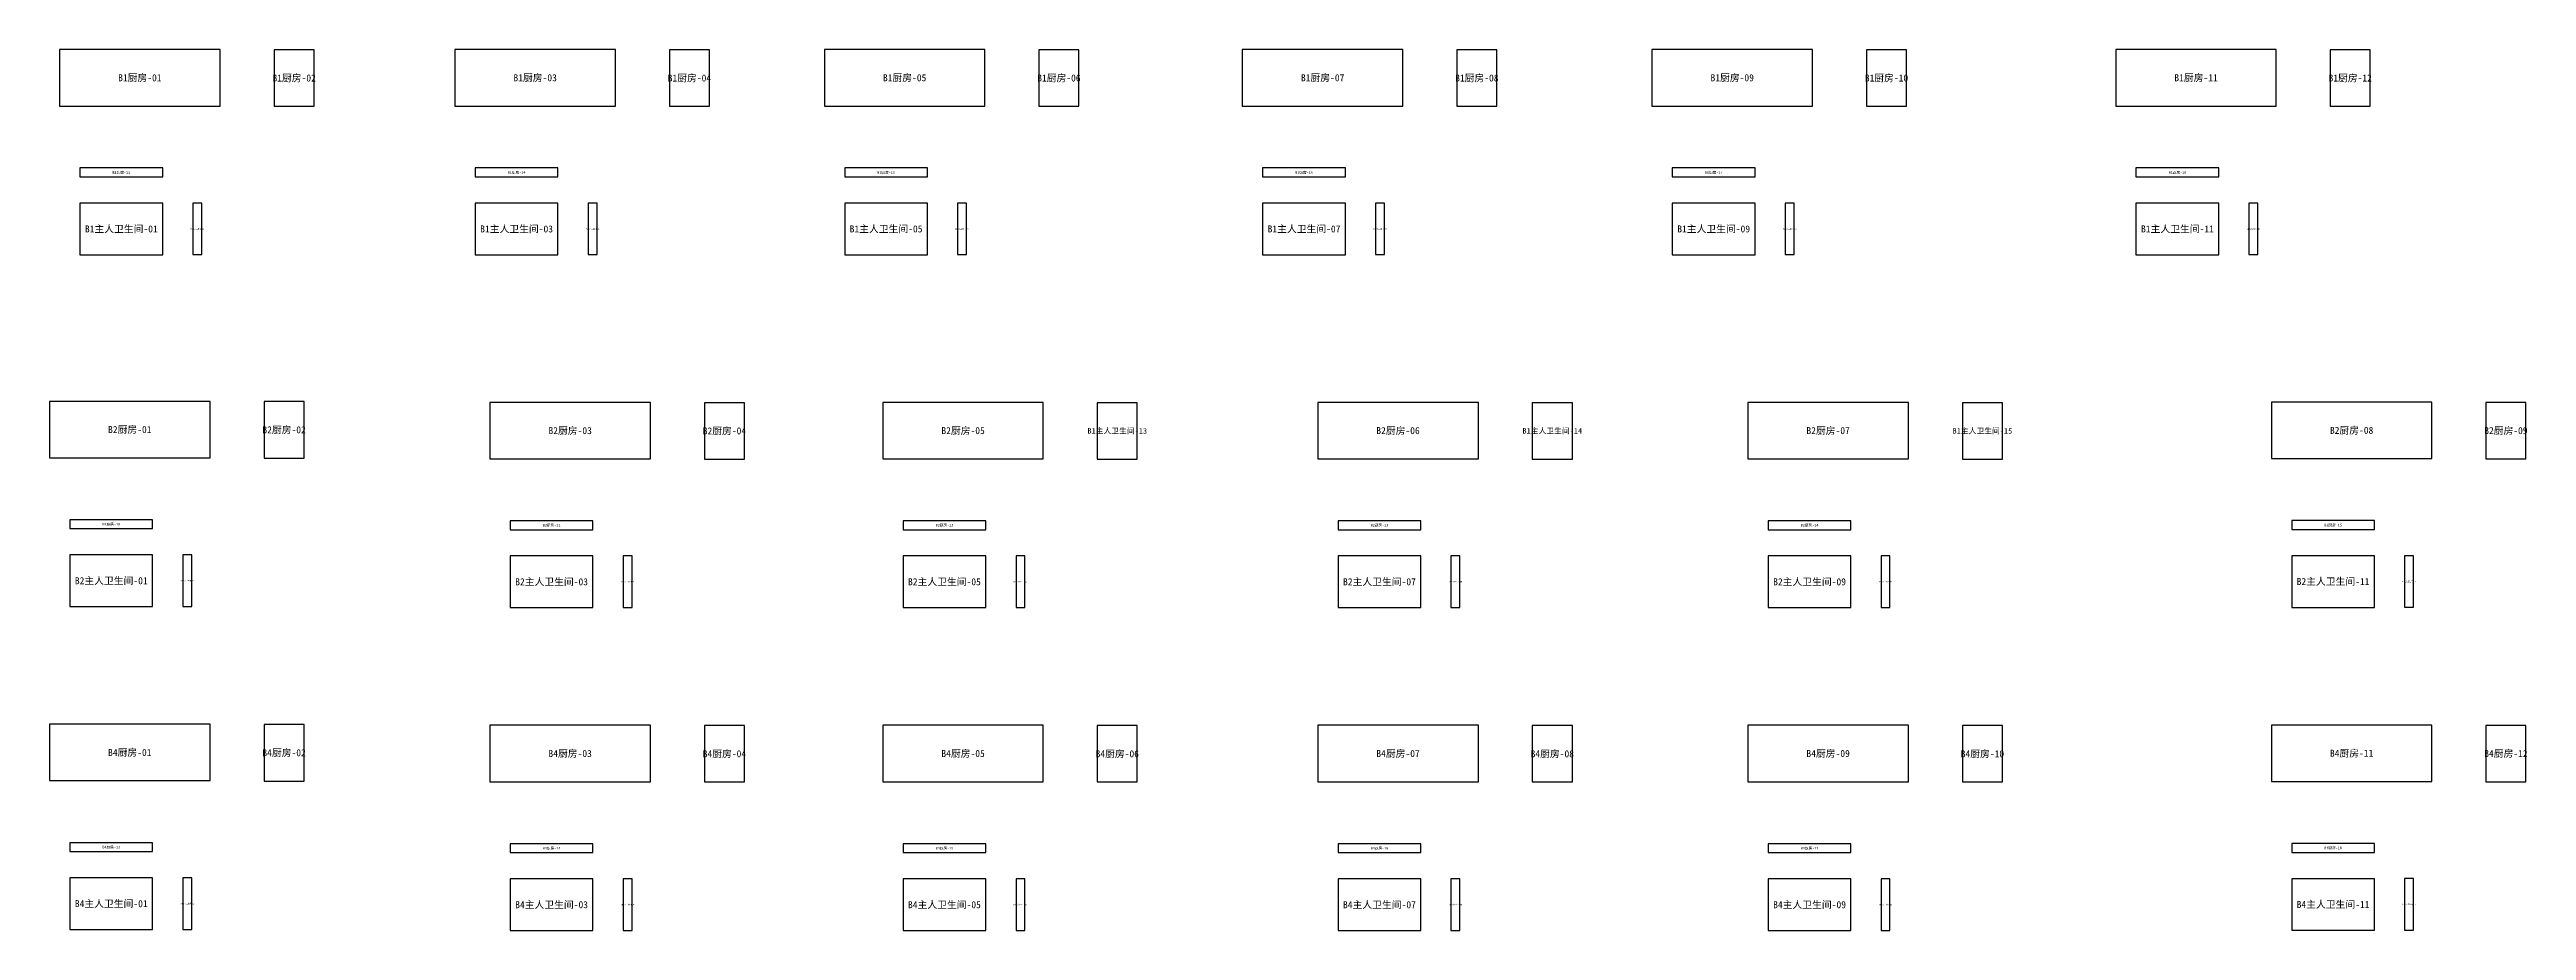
# Model space of a CAD drawing. Header units: inches. Extents: x 44145 to 132907, y -98283 to 21892.
# Drawn here: x 44457 to 72761, y -2957 to 7106 of the extents above; entities that cross this region are included whole.
import ezdxf
from ezdxf.enums import TextEntityAlignment as Align

# ---------------------------------------------------------------- set-up
doc = ezdxf.new("R2010")
doc.units = ezdxf.units.IN
doc.layers.add('NUMBERS', color=7, linetype='Continuous')
doc.layers.add('OUTER', color=7, linetype='Continuous')

msp = doc.modelspace()

# ---------------------------------------------------------------- texts
at = {"layer": 'NUMBERS'}
for s, height, p in [('B1厨房-01', 80, (45489, 6784)), ('B1厨房-02', 80, (47252, 6781)), ('B1厨房-03', 80, (50006, 6784)), ('B1厨房-04', 80, (51769, 6781)), ('B1厨房-05', 80, (54228, 6784)), ('B1厨房-06', 80, (55991, 6781)), ('B1厨房-07', 80, (59005, 6784)), ('B1厨房-08', 80, (60767, 6781)), ('B1厨房-09', 80, (63685, 6784)), ('B1厨房-10', 80, (65448, 6781)), ('B1厨房-11', 80, (68985, 6784)), ('B1厨房-12', 80, (70747, 6781)), ('B1厨房-13', 30, (45277, 5702)), ('B1厨房-14', 30, (49794, 5702)), ('B1厨房-15', 30, (54016, 5702)), ('B1厨房-16', 30, (58792, 5702)), ('B1厨房-17', 30, (63473, 5702)), ('B1厨房-18', 30, (68773, 5702)), ('B1主人卫生间-01', 80, (45277, 5057)), ('B1主人卫生间-03', 80, (49794, 5057)), ('B1主人卫生间-05', 80, (54016, 5057)), ('B1主人卫生间-07', 80, (58792, 5057)), ('B1主人卫生间-09', 80, (63473, 5057)), ('B1主人卫生间-11', 80, (68773, 5057)), ('B1主人卫生间-02', 14.1, (46145, 5057)), ('B1主人卫生间-04', 14.1, (50662, 5057)), ('B1主人卫生间-06', 14.1, (54884, 5057)), ('B1主人卫生间-08', 14.1, (59660, 5057)), ('B1主人卫生间-10', 14.1, (64341, 5057)), ('B1主人卫生间-12', 14.1, (69641, 5057)), ('B2厨房-01', 80, (45374, 2765)), ('B2厨房-02', 80, (47137, 2762)), ('B2厨房-03', 80, (50406, 2753)), ('B2厨房-04', 80, (52169, 2750)), ('B2厨房-05', 80, (54896, 2753)), ('B1主人卫生间-13', 63.5, (56658, 2750)), ('B2厨房-06', 80, (59866, 2753)), ('B1主人卫生间-14', 63.5, (61629, 2750)), ('B2厨房-07', 80, (64781, 2753)), ('B1主人卫生间-15', 63.5, (66544, 2750)), ('B2厨房-08', 80, (70763, 2756)), ('B2厨房-09', 80, (72526, 2753)), ('B2厨房-10', 30, (45162, 1684)), ('B2厨房-11', 30, (50194, 1672)), ('B2厨房-12', 30, (54683, 1672)), ('B2厨房-13', 30, (59654, 1672)), ('B2厨房-14', 30, (64569, 1672)), ('B2厨房-15', 30, (70551, 1674)), ('B2主人卫生间-01', 80, (45162, 1038)), ('B2主人卫生间-02', 14.1, (46030, 1038)), ('B2主人卫生间-03', 80, (50194, 1026)), ('B2主人卫生间-04', 14.1, (51062, 1027)), ('B2主人卫生间-05', 80, (54683, 1026)), ('B2主人卫生间-06', 14.1, (55551, 1027)), ('B2主人卫生间-07', 80, (59654, 1026)), ('B2主人卫生间-08', 14.1, (60522, 1027)), ('B2主人卫生间-09', 80, (64569, 1026)), ('B2主人卫生间-10', 14.1, (65437, 1027)), ('B2主人卫生间-11', 80, (70551, 1029)), ('B2主人卫生间-12', 14.1, (71419, 1029)), ('B4厨房-01', 80, (45374, -924)), ('B4厨房-02', 80, (47137, -927)), ('B4厨房-03', 80, (50406, -936)), ('B4厨房-04', 80, (52169, -939)), ('B4厨房-05', 80, (54896, -936)), ('B4厨房-06', 80, (56658, -939)), ('B4厨房-07', 80, (59866, -936)), ('B4厨房-08', 80, (61629, -939)), ('B4厨房-09', 80, (64781, -936)), ('B4厨房-10', 80, (66544, -939)), ('B4厨房-11', 80, (70763, -933)), ('B4厨房-12', 80, (72526, -936)), ('B4厨房-13', 30, (45162, -2005)), ('B4厨房-14', 30, (50194, -2017)), ('B4厨房-15', 30, (54683, -2017)), ('B4厨房-16', 30, (59654, -2017)), ('B4厨房-17', 30, (64569, -2017)), ('B4厨房-18', 30, (70551, -2014)), ('B4主人卫生间-01', 80, (45162, -2651)), ('B4主人卫生间-02', 14.1, (46030, -2650)), ('B4主人卫生间-03', 80, (50194, -2663)), ('B4主人卫生间-04', 14.1, (51062, -2662)), ('B4主人卫生间-05', 80, (54683, -2663)), ('B4主人卫生间-06', 14.1, (55551, -2662)), ('B4主人卫生间-07', 80, (59654, -2663)), ('B4主人卫生间-08', 14.1, (60522, -2662)), ('B4主人卫生间-09', 80, (64569, -2663)), ('B4主人卫生间-10', 14.1, (65437, -2662)), ('B4主人卫生间-11', 80, (70551, -2660)), ('B4主人卫生间-12', 14.1, (71419, -2660))]:
    msp.add_text(s, height=height, dxfattribs=at).set_placement(p, align=Align.MIDDLE_CENTER)

# ---------------------------------------------------------------- linework, layer by layer
at = {"layer": 'OUTER'}
for points in [[(44572, 6461), (46407, 6461), (46407, 7106), (44572, 7106), (44572, 6461)], [(47023, 6458), (47480, 6458), (47480, 7103), (47023, 7103), (47023, 6458)], [(49089, 6461), (50924, 6461), (50924, 7106), (49089, 7106), (49089, 6461)], [(51540, 6458), (51997, 6458), (51997, 7103), (51540, 7103), (51540, 6458)], [(53311, 6461), (55146, 6461), (55146, 7106), (53311, 7106), (53311, 6461)], [(55762, 6458), (56220, 6458), (56220, 7103), (55762, 7103), (55762, 6458)], [(58087, 6461), (59922, 6461), (59922, 7106), (58087, 7106), (58087, 6461)], [(60539, 6458), (60996, 6458), (60996, 7103), (60539, 7103), (60539, 6458)], [(62768, 6461), (64603, 6461), (64603, 7106), (62768, 7106), (62768, 6461)], [(65219, 6458), (65677, 6458), (65677, 7103), (65219, 7103), (65219, 6458)], [(68067, 6461), (69902, 6461), (69902, 7106), (68067, 7106), (68067, 6461)], [(70519, 6458), (70976, 6458), (70976, 7103), (70519, 7103), (70519, 6458)], [(44804, 5652), (45750, 5652), (45750, 5753), (44804, 5753), (44804, 5652)], [(49321, 5652), (50267, 5652), (50267, 5753), (49321, 5753), (49321, 5652)], [(53543, 5652), (54489, 5652), (54489, 5753), (53543, 5753), (53543, 5652)], [(58319, 5652), (59265, 5652), (59265, 5753), (58319, 5753), (58319, 5652)], [(63000, 5652), (63946, 5652), (63946, 5753), (63000, 5753), (63000, 5652)], [(68299, 5652), (69246, 5652), (69246, 5753), (68299, 5753), (68299, 5652)], [(44804, 4762), (45750, 4762), (45750, 5351), (44804, 5351), (44804, 4762)], [(46094, 4763), (46196, 4763), (46196, 5352), (46094, 5352), (46094, 4763)], [(49321, 4762), (50267, 4762), (50267, 5351), (49321, 5351), (49321, 4762)], [(50611, 4763), (50713, 4763), (50713, 5352), (50611, 5352), (50611, 4763)], [(53543, 4762), (54489, 4762), (54489, 5351), (53543, 5351), (53543, 4762)], [(54833, 4763), (54935, 4763), (54935, 5352), (54833, 5352), (54833, 4763)], [(58319, 4762), (59265, 4762), (59265, 5351), (58319, 5351), (58319, 4762)], [(59610, 4763), (59711, 4763), (59711, 5352), (59610, 5352), (59610, 4763)], [(63000, 4762), (63946, 4762), (63946, 5351), (63000, 5351), (63000, 4762)], [(64290, 4763), (64392, 4763), (64392, 5352), (64290, 5352), (64290, 4763)], [(68299, 4762), (69246, 4762), (69246, 5351), (68299, 5351), (68299, 4762)], [(69590, 4763), (69691, 4763), (69691, 5352), (69590, 5352), (69590, 4763)], [(44457, 2443), (46292, 2443), (46292, 3087), (44457, 3087), (44457, 2443)], [(46909, 2439), (47366, 2439), (47366, 3084), (46909, 3084), (46909, 2439)], [(49489, 2431), (51324, 2431), (51324, 3075), (49489, 3075), (49489, 2431)], [(51940, 2428), (52398, 2428), (52398, 3072), (51940, 3072), (51940, 2428)], [(53978, 2431), (55813, 2431), (55813, 3075), (53978, 3075), (53978, 2431)], [(56430, 2428), (56887, 2428), (56887, 3072), (56430, 3072), (56430, 2428)], [(58949, 2431), (60784, 2431), (60784, 3075), (58949, 3075), (58949, 2431)], [(61400, 2428), (61858, 2428), (61858, 3072), (61400, 3072), (61400, 2428)], [(63863, 2431), (65699, 2431), (65699, 3075), (63863, 3075), (63863, 2431)], [(66315, 2428), (66772, 2428), (66772, 3072), (66315, 3072), (66315, 2428)], [(69846, 2433), (71681, 2433), (71681, 3078), (69846, 3078), (69846, 2433)], [(72298, 2430), (72755, 2430), (72755, 3075), (72298, 3075), (72298, 2430)], [(44689, 1633), (45635, 1633), (45635, 1734), (44689, 1734), (44689, 1633)], [(49721, 1621), (50667, 1621), (50667, 1723), (49721, 1723), (49721, 1621)], [(54210, 1621), (55156, 1621), (55156, 1723), (54210, 1723), (54210, 1621)], [(59181, 1621), (60127, 1621), (60127, 1723), (59181, 1723), (59181, 1621)], [(64096, 1621), (65042, 1621), (65042, 1723), (64096, 1723), (64096, 1621)], [(70078, 1624), (71024, 1624), (71024, 1725), (70078, 1725), (70078, 1624)], [(44689, 743), (45635, 743), (45635, 1332), (44689, 1332), (44689, 743)], [(45979, 744), (46081, 744), (46081, 1333), (45979, 1333), (45979, 744)], [(49721, 732), (50667, 732), (50667, 1321), (49721, 1321), (49721, 732)], [(51011, 732), (51113, 732), (51113, 1321), (51011, 1321), (51011, 732)], [(54210, 732), (55156, 732), (55156, 1321), (54210, 1321), (54210, 732)], [(55501, 732), (55602, 732), (55602, 1321), (55501, 1321), (55501, 732)], [(59181, 732), (60127, 732), (60127, 1321), (59181, 1321), (59181, 732)], [(60471, 732), (60573, 732), (60573, 1321), (60471, 1321), (60471, 732)], [(64096, 732), (65042, 732), (65042, 1321), (64096, 1321), (64096, 732)], [(65386, 732), (65488, 732), (65488, 1321), (65386, 1321), (65386, 732)], [(70078, 734), (71024, 734), (71024, 1323), (70078, 1323), (70078, 734)], [(71368, 735), (71470, 735), (71470, 1324), (71368, 1324), (71368, 735)], [(44457, -1246), (46292, -1246), (46292, -602), (44457, -602), (44457, -1246)], [(46909, -1250), (47366, -1250), (47366, -605), (46909, -605), (46909, -1250)], [(49489, -1258), (51324, -1258), (51324, -613), (49489, -613), (49489, -1258)], [(51940, -1261), (52398, -1261), (52398, -617), (51940, -617), (51940, -1261)], [(53978, -1258), (55813, -1258), (55813, -613), (53978, -613), (53978, -1258)], [(56430, -1261), (56887, -1261), (56887, -617), (56430, -617), (56430, -1261)], [(58949, -1258), (60784, -1258), (60784, -613), (58949, -613), (58949, -1258)], [(61400, -1261), (61858, -1261), (61858, -617), (61400, -617), (61400, -1261)], [(63863, -1258), (65699, -1258), (65699, -613), (63863, -613), (63863, -1258)], [(66315, -1261), (66772, -1261), (66772, -617), (66315, -617), (66315, -1261)], [(69846, -1255), (71681, -1255), (71681, -611), (69846, -611), (69846, -1255)], [(72298, -1259), (72755, -1259), (72755, -614), (72298, -614), (72298, -1259)], [(44689, -2056), (45635, -2056), (45635, -1955), (44689, -1955), (44689, -2056)], [(49721, -2068), (50667, -2068), (50667, -1966), (49721, -1966), (49721, -2068)], [(54210, -2068), (55156, -2068), (55156, -1966), (54210, -1966), (54210, -2068)], [(59181, -2068), (60127, -2068), (60127, -1966), (59181, -1966), (59181, -2068)], [(64096, -2068), (65042, -2068), (65042, -1966), (64096, -1966), (64096, -2068)], [(70078, -2065), (71024, -2065), (71024, -1964), (70078, -1964), (70078, -2065)], [(44689, -2945), (45635, -2945), (45635, -2357), (44689, -2357), (44689, -2945)], [(45979, -2945), (46081, -2945), (46081, -2356), (45979, -2356), (45979, -2945)], [(49721, -2957), (50667, -2957), (50667, -2368), (49721, -2368), (49721, -2957)], [(51011, -2956), (51113, -2956), (51113, -2368), (51011, -2368), (51011, -2956)], [(54210, -2957), (55156, -2957), (55156, -2368), (54210, -2368), (54210, -2957)], [(55501, -2956), (55602, -2956), (55602, -2368), (55501, -2368), (55501, -2956)], [(59181, -2957), (60127, -2957), (60127, -2368), (59181, -2368), (59181, -2957)], [(60471, -2956), (60573, -2956), (60573, -2368), (60471, -2368), (60471, -2956)], [(64096, -2957), (65042, -2957), (65042, -2368), (64096, -2368), (64096, -2957)], [(65386, -2956), (65488, -2956), (65488, -2368), (65386, -2368), (65386, -2956)], [(70078, -2955), (71024, -2955), (71024, -2366), (70078, -2366), (70078, -2955)], [(71368, -2954), (71470, -2954), (71470, -2365), (71368, -2365), (71368, -2954)]]:
    msp.add_lwpolyline(points, dxfattribs=at)

msp.set_redraw_order([(e.dxf.handle, doc.entitydb.next_handle()) for e in msp.query("TEXT MTEXT ATTDEF DIMENSION ARC_DIMENSION")])  # texts and dimensions are drawn at this point

doc.saveas('drawing.dxf')
